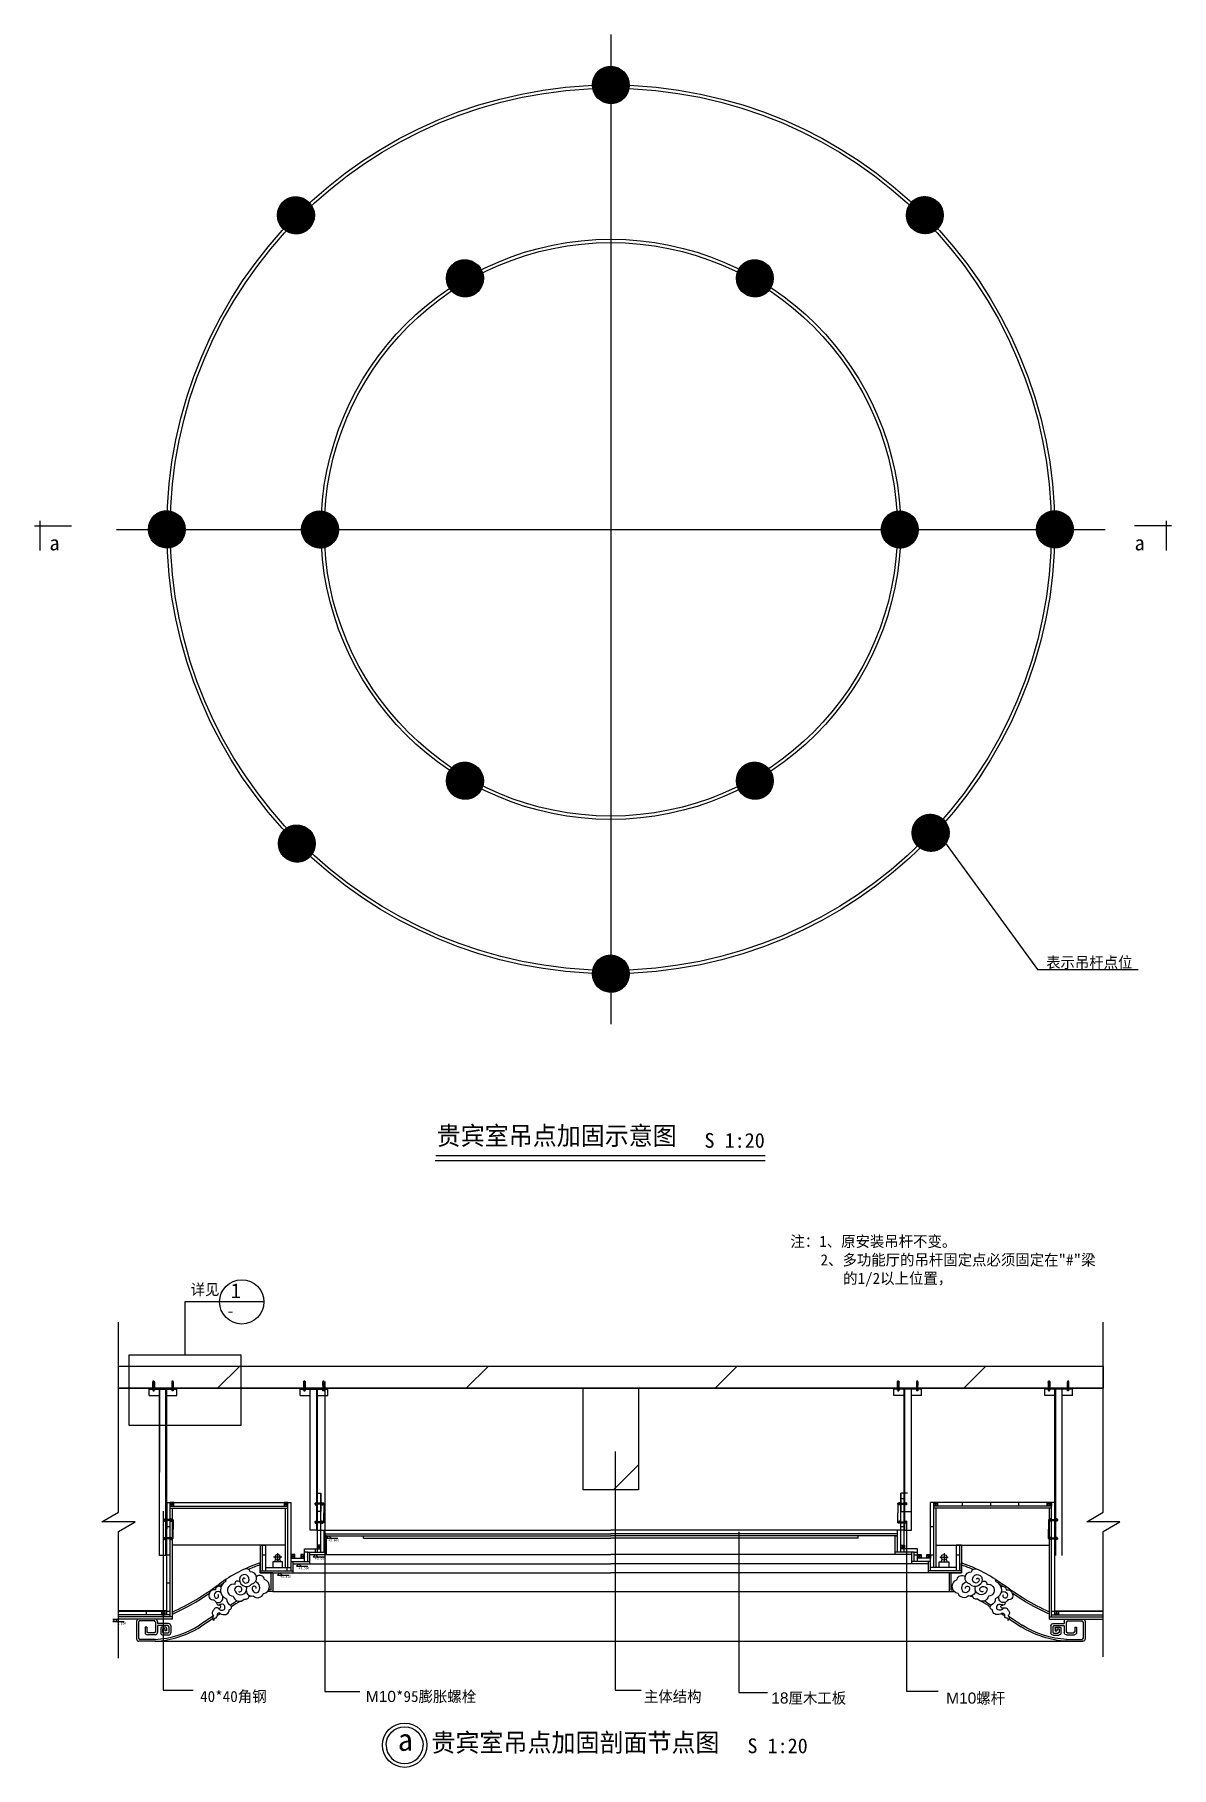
# Model space of a CAD drawing. Header units: metres. Extents: x 0 to 382603, y -272422 to 0.
# Drawn here: x 367135 to 373292, y -272422 to -263044 of the extents above; entities outside this region: 2.
import ezdxf

# ---------------------------------------------------------------- set-up
doc = ezdxf.new("R2010")
doc.units = ezdxf.units.M
for name, color, linetype in [('10', 8, 'Continuous'), ('16', 3, 'Continuous'), ('19', 9, 'Continuous'), ('2', 8, 'Continuous'), ('20', 1, 'Continuous'), ('22', 8, 'Continuous'), ('3', 2, 'Continuous'), ('7', 7, 'Continuous'), ('8', 7, 'Continuous'), ('9', 1, 'Continuous'), ('WZ', 2, 'Continuous'), ('中心线层', 1, 'Continuous'), ('剖面层', 4, 'Continuous'), ('连接件层', 4, 'Continuous')]:
    doc.layers.add(name, color=color, linetype=linetype)
doc.dimstyles.get("Standard").update_dxf_attribs({"dimtxt": 2.5, "dimasz": 2.5, "dimexe": 1.25, "dimexo": 0.625, "dimtad": 1, "dimcen": 2.5, "dimazin": 3, "dimtfac": 1, "dimtmove": 0, "dimatfit": 3})

msp = doc.modelspace()

# ---------------------------------------------------------------- texts
for s, height, p in [('a', 120, (369102.54, -272332.59)), ('贵宾室吊点加固剖面节点图', 100, (369284.74, -272337.62)), ('S 1:20', 80, (370996.21, -272345.34))]:
    msp.add_text(s, height=height).set_placement(p)
at = {"layer": '7'}
for s, p in [('+3.600', (368725.95, -271198.7)), ('+3.550', (368654.05, -271299.32)), ('+3.450', (368466, -271396.92)), ('+3.500', (368564.6, -271349.95)), ('+3.200', (367572.91, -271649.07))]:
    msp.add_text(s, height=12.5, dxfattribs=at).set_placement(p)
at = {"layer": '7', "char_height": 60, "attachment_point": 1}
for s, insert in [('表示吊杆点位', (372613.62, -268034.99)), ('注：1、原安装吊杆不变。\\P    2、多功能厅的吊杆固定点必须固定在"#"梁\\P       的1/2以上位置，', (371228.83, -269545.36)), ('40*40角钢', (368031.55, -272008.36)), ('{\\fArial|b0|i0|c0|p32;M10}*95膨胀螺栓', (368929.32, -272008.36)), ('主体结构', (370435.65, -272008.36)), ('{\\fArial|b0|i0|c0|p32;18}厘木工板', (371125.47, -272016.67)), ('{\\fArial|b0|i0|c0|p32;M10}螺杆', (372072.64, -272017.27))]:
    msp.add_mtext(s, dxfattribs=dict(at, insert=insert))
at = {"layer": '8'}
for s, height, p in [('a', 80, (367215.63, -265835.35)), ('a', 80, (373093.11, -265835.35)), ('贵宾室吊点加固示意图', 100, (369313.28, -269053.26)), ('S 1:20', 80, (370763.55, -269068.89)), ('详见', 60, (367980.25, -269865.63)), ('1', 80, (368197.65, -269882.09)), ('-', 60, (368176.26, -269981.93))]:
    msp.add_text(s, height=height, dxfattribs=at).set_placement(p)

# ---------------------------------------------------------------- blocks, each defined once
blk = doc.blocks.new('螺栓M6-侧')
at = {"layer": '中心线层'}
blk.add_line((14.27, 0), (-37.34, 0), dxfattribs=at)
at = {"layer": '连接件层'}
for p, q in [((-32.6, 5), (-32.15, 5.77)), ((-32.6, 5), (-32.6, -5)), ((-32.15, 5.77), (-29.1, 5.77)), ((-32.15, 2.89), (-29.1, 2.89)), ((-29.1, 5.77), (-29.1, -5.77)), ((-28.72, 3.87), (-28.6, 3.87)), ((-28.6, -3.87), (-28.6, 3.87)), ((0, 3), (-28.6, 3)), ((1.6, 0.24), (2.9, 1)), ((2.9, 5), (3.35, 5.77)), ((2.9, 5), (2.9, -5)), ((3.35, 5.77), (7.65, 5.77)), ((3.35, 2.89), (7.65, 2.89)), ((8.1, 5), (7.65, 5.77)), ((8.1, 5), (8.1, -5)), ((12.53, 3), (8.1, 3)), ((13.03, 2.5), (8.1, 2.5)), ((12.53, 3), (13.03, 2.5)), ((13.03, -2.5), (13.03, 2.5)), ((-32.6, -5), (-32.15, -5.77)), ((-32.15, -2.89), (-29.1, -2.89)), ((-32.15, -5.77), (-29.1, -5.77)), ((0, -3), (-28.6, -3)), ((1.6, -0.91), (2.9, -0.16)), ((2.9, -5), (3.35, -5.77)), ((3.35, -2.89), (7.65, -2.89)), ((3.35, -5.77), (7.65, -5.77)), ((8.1, -5), (7.65, -5.77)), ((13.03, -2.5), (8.1, -2.5)), ((12.53, -3), (8.1, -3)), ((13.03, -2.5), (12.53, -3))]:
    blk.add_line(p, q, dxfattribs=at)
for points in [[(1.6, -6), (1.6, 6), (0, 6), (0, -6)], [(2.9, -5.05), (2.9, 5.05), (1.6, 5.05), (1.6, -5.05)]]:
    blk.add_lwpolyline(points, close=True, dxfattribs=at)
for centre, radius, start, end in [((-23.05, 0), 9.55, 162.41, 197.59), ((-23.05, 5.77), 9.55, 184.36, 197.59), ((-28.7, 4.27), 0.4, 180, 267.2), ((12.45, 0), 9.55, 162.41, 197.59), ((12.45, 5.77), 9.55, 184.36, 197.59), ((-1.45, 5.77), 9.55, 342.41, 355.64), ((-1.45, 0), 9.55, 342.41, 17.59), ((-23.05, -5.77), 9.55, 162.41, 175.64), ((-28.7, -4.27), 0.4, 92.8, 180), ((12.45, -5.77), 9.55, 162.41, 175.64), ((-1.45, -5.77), 9.55, 4.36, 17.59)]:
    blk.add_arc(centre, radius, start, end, dxfattribs=at)
blk = doc.blocks.new('HY6')
at = {"layer": '7'}
for p, q in [((-2.5, 2.5), (9.91, 2.5)), ((-2.5, 2.5), (0, 0)), ((-2.5, 0), (2.5, 0)), ((2.5, 2.5), (0, 0))]:
    blk.add_line(p, q, dxfattribs=at)
blk = doc.blocks.new('dg1')
at = {"layer": '22'}
for p, q in [((15745.46, -29348.69), (15789.24, -29348.69)), ((15767.4, -29327.36), (15767.4, -29369.94)), ((15756.54, -29358.94), (15749.87, -29373.75)), ((15778.26, -29358.94), (15784.93, -29373.75))]:
    blk.add_line(p, q, dxfattribs=at)
blk.add_lwpolyline([(15740.68, -29373.75), (15792.83, -29373.75), (15792.83, -29403.58), (15740.68, -29403.58)], close=True, dxfattribs=at)
blk.add_circle((15767.4, -29348.69), 14.93, dxfattribs=at)
blk = doc.blocks.new('VF')
at = {"layer": '16'}
for p, q in [((52862.25, -27854.45), (52866.47, -27854.45)), ((52866.47, -27907.08), (52866.47, -27854.45)), ((52934.92, -27907.08), (52866.47, -27907.08)), ((52934.92, -27907.08), (52934.92, -28007.96)), ((52934.92, -28007.96), (52906.54, -28007.96)), ((52391.47, -28157.08), (52391.47, -28118.84)), ((52197.58, -28169.18), (52197.58, -28264.97)), ((52391.47, -28157.08), (52209.69, -28157.08)), ((52298.52, -28277.08), (52209.69, -28277.08))]:
    blk.add_line(p, q, dxfattribs=at)
for centre, radius, start, end in [((53141.5, -28662.02), 854.49, 109.07, 125.57), ((51852.36, -26934.17), 1301.57, 294.47, 307.48), ((53036.27, -28549.14), 561.35, 112.89, 114.22), ((55136.65, -32002.54), 4603.3, 122.67, 122.93), ((53217.85, -28873.16), 932.68, 119.31, 122.89), ((52209.69, -28169.18), 12.11, 90, 180), ((52268.43, -27758.83), 519.12, 273.32, 302.11), ((55136.65, -32002.54), 4603.3, 123.3, 124.27), ((52209.69, -28264.97), 12.11, 180, 270)]:
    blk.add_arc(centre, radius, start, end, dxfattribs=at)
at = {"layer": '9'}
for p, q in [((52681.9, -27953.55), (52682.62, -27941.2)), ((52924.92, -27907.08), (52924.92, -27997.96)), ((52924.92, -27997.96), (52913.75, -27997.96)), ((52207.58, -28171.92), (52207.58, -28262.23)), ((52207.58, -28171.92), (52212.42, -28171.92)), ((52212.42, -28171.92), (52212.42, -28167.08)), ((52295.75, -28167.08), (52212.42, -28167.08)), ((52243.99, -28201.47), (52243.99, -28229.73)), ((52253.99, -28201.47), (52243.99, -28201.47)), ((52253.99, -28201.47), (52253.99, -28226.99)), ((52253.99, -28226.99), (52258.84, -28226.99)), ((52258.84, -28226.99), (52258.84, -28231.83)), ((52295.75, -28171.92), (52295.75, -28167.08)), ((52300.59, -28171.92), (52295.75, -28171.92)), ((52300.59, -28226.99), (52295.75, -28226.99)), ((52295.75, -28226.99), (52295.75, -28231.83)), ((52300.59, -28171.92), (52300.59, -28226.99)), ((52310.59, -28169.18), (52310.59, -28181.29)), ((52371.13, -28181.29), (52310.59, -28181.29)), ((52368.39, -28191.29), (52310.59, -28191.29)), ((52310.59, -28193.4), (52310.59, -28229.73)), ((52328.35, -28205.26), (52328.35, -28231.74)), ((52355.64, -28200.26), (52333.35, -28200.26)), ((52338.35, -28210.26), (52338.35, -28229.01)), ((52350.64, -28210.26), (52338.35, -28210.26)), ((52350.64, -28210.26), (52350.64, -28220.44)), ((52360.64, -28220.44), (52350.64, -28220.44)), ((52360.64, -28205.26), (52360.64, -28220.44)), ((52368.39, -28191.29), (52368.39, -28196.14)), ((52368.39, -28196.14), (52373.24, -28196.14)), ((52373.24, -28196.14), (52373.24, -28229.01)), ((52383.24, -28193.4), (52383.24, -28231.74)), ((52207.58, -28262.23), (52212.42, -28262.23)), ((52212.42, -28262.23), (52212.42, -28267.08)), ((52298.52, -28267.08), (52212.42, -28267.08)), ((52298.48, -28241.83), (52256.1, -28241.83)), ((52295.75, -28231.83), (52258.84, -28231.83)), ((52343.19, -28229.01), (52338.35, -28229.01)), ((52371.13, -28243.85), (52340.46, -28243.85)), ((52343.19, -28233.85), (52343.19, -28229.01)), ((52368.39, -28233.85), (52343.19, -28233.85)), ((52368.39, -28233.85), (52368.39, -28229.01)), ((52368.39, -28229.01), (52373.24, -28229.01))]:
    blk.add_line(p, q, dxfattribs=at)
for centre, radius, start, end in [((52792.01, -27944.79), 36.29, 153.56, 322.07), ((52781.55, -27941.79), 25.66, 330.06, 149.16), ((52789.61, -27944.3), 17.53, 161.48, 324.01), ((52778.81, -27941.77), 6.57, 9.17, 152.41), ((52792.33, -27904.51), 20.39, 9.27, 116.82), ((53141.5, -28662.02), 844.49, 109.07, 113.55), ((52814.95, -27934.36), 33.23, 279.85, 94.31), ((52865.27, -27946.66), 26.26, 7.56, 132.78), ((52878.75, -27980.33), 39.19, 280.44, 71.32), ((51852.36, -26934.17), 1311.57, 294.47, 304.29), ((52611.52, -28029.81), 23.08, 157.81, 283.24), ((52620.21, -28029.06), 31.09, 81.04, 165.17), ((52639.41, -28028.37), 20.77, 48.67, 220.92), ((52629.81, -28031.76), 11.89, 239.2, 37.91), ((52644.5, -27999.03), 19.46, 62.1, 177.98), ((53141.5, -28662.02), 844.49, 124.23, 126.09), ((52701.31, -27999.47), 49.85, 112.91, 251.64), ((52642.24, -28041.13), 23.59, 332.76, 18.4), ((52722.12, -28000.96), 32.37, 76.67, 266.64), ((52754.75, -28025), 35.51, 193.48, 317.92), ((52748.65, -27999.97), 20.17, 21.76, 173.93), ((52761.11, -27992.54), 32.95, 189.26, 20.34), ((52745.6, -27966.91), 16.21, 43.04, 189.04), ((52755.89, -27996.82), 12.28, 237.69, 20.61), ((52787.13, -28029.21), 20.49, 252.9, 2.15), ((52822.38, -28002.1), 30.2, 182.52, 282.44), ((52845.15, -27992.88), 21.16, 167.66, 300.56), ((52835.12, -27989.64), 10.72, 354.53, 173.17), ((52852.96, -28005.48), 35.51, 227.34, 337.83), ((52830.4, -27987.29), 34.9, 316.96, 71.31), ((52627.12, -28122.92), 19.47, 123.08, 229.65), ((52631.07, -28110.1), 14.99, 38.96, 166.53), ((52639.94, -28042.73), 25.03, 202.41, 338.43), ((52642.23, -28070.27), 10.94, 159.64, 310.42), ((52646.39, -28135.8), 12.32, 85.24, 198.29), ((52643.04, -28086.04), 12.08, 251.13, 337.14), ((52645.24, -28089.69), 9, 353.36, 109.53), ((52659.48, -28088.45), 20.75, 216.11, 319.85), ((52666.29, -28106.32), 25.53, 222.36, 280.99), ((52662.01, -28119.5), 42.83, 80.94, 107.23), ((52652.63, -28094.72), 23.8, 342.62, 47.36), ((52676.14, -28108.63), 23.29, 257.64, 4.88), ((52715.33, -28051.62), 30.12, 170.77, 249.48), ((52696.93, -28092.2), 14.65, 279.5, 57.6), ((53217.85, -28873.16), 942.68, 120.22, 122.89), ((52268.43, -27758.83), 509.13, 273.28, 302.08), ((52298.48, -28169.18), 12.11, 0, 90), ((52333.35, -28205.26), 5, 90, 180), ((52355.64, -28205.26), 5, 0, 90), ((52371.13, -28193.4), 12.11, 0, 90), ((55136.65, -32002.54), 4613.3, 123.19, 124.27), ((52626.99, -28150.66), 17.95, 134.03, 230.21), ((52639.34, -28162.12), 23.95, 154.31, 185.59), ((52620.55, -28137.74), 14.28, 258.74, 352.25), ((52256.1, -28229.73), 12.11, 180, 270), ((52298.48, -28229.73), 12.11, 270, 0), ((52340.46, -28231.74), 12.11, 180, 270), ((52371.13, -28231.74), 12.11, 270, 0)]:
    blk.add_arc(centre, radius, start, end, dxfattribs=at)
blk = doc.blocks.new('HY-4')
at = {"layer": '20'}
for points in [[(-5, 0, -1), (5, 0, -1)], [(-5, 0, 1), (5, 0, 1)]]:
    blk.add_lwpolyline(points, format="xyb", dxfattribs=at)
blk.add_circle((0, 0), 6, dxfattribs=at)
blk.add_circle((0, 0), 6, dxfattribs=at)
blk = doc.blocks.new('_CLOSEDFILLED')
at = {"color": 0, "linetype": 'BYBLOCK'}
blk.add_solid([(-1, 0), (0, 0), (-1, 0)], dxfattribs=at)
blk = doc.blocks.new('*D1')
for p, q in [((371844.35, -270374.81), (371844.35, -270756.31)), ((371844.1, -270756.31), (371843.85, -270756.31)), ((371844.35, -271137.81), (371844.35, -270756.31)), ((371844.35, -270756.31), (371844.35, -270756.31)), ((371844.6, -270756.31), (371844.85, -270756.31))]:
    blk.add_line(p, q)
at = {"layer": 'Defpoints'}
for p in [(371844.35, -270374.81), (371844.35, -270756.31), (371844.35, -271137.81)]:
    blk.add_point(p, dxfattribs=at)
at = {"layer": '7', "xscale": 0.25, "yscale": 0.25}
blk.add_blockref('_CLOSEDFILLED', (371844.35, -270756.31), dxfattribs=at)
at = {"layer": '7', "xscale": 0.25, "yscale": 0.25, "rotation": 180}
blk.add_blockref('_CLOSEDFILLED', (371844.35, -270756.31), dxfattribs=at)
at = {"layer": '7', "insert": (371844.35, -270755.185), "char_height": 1, "attachment_point": 5}
blk.add_mtext('0', dxfattribs=at)
blk = doc.blocks.new('*D2')
for p, q in [((367811.35, -270374.63), (367811.35, -270825.24)), ((367811.1, -270825.24), (367810.85, -270825.24)), ((367811.35, -271275.84), (367811.35, -270825.24)), ((367811.35, -270825.24), (367811.35, -270825.24)), ((367811.6, -270825.24), (367811.85, -270825.24))]:
    blk.add_line(p, q)
at = {"layer": 'Defpoints'}
for p in [(367811.35, -270374.63), (367811.35, -270825.24), (367811.35, -271275.84)]:
    blk.add_point(p, dxfattribs=at)
at = {"layer": '7', "xscale": 0.25, "yscale": 0.25}
blk.add_blockref('_CLOSEDFILLED', (367811.35, -270825.24), dxfattribs=at)
at = {"layer": '7', "xscale": 0.25, "yscale": 0.25, "rotation": 180}
blk.add_blockref('_CLOSEDFILLED', (367811.35, -270825.24), dxfattribs=at)
at = {"layer": '7', "insert": (367811.35, -270824.115), "char_height": 1, "attachment_point": 5}
blk.add_mtext('0', dxfattribs=at)
blk = doc.blocks.new('*D7')
for p, q in [((371810.38, -270995.37), (371810.38, -271045.37)), ((371810.13, -271045.37), (371809.88, -271045.37)), ((371810.38, -271095.37), (371810.38, -271045.37)), ((371810.38, -271045.37), (371810.38, -271045.37)), ((371810.63, -271045.37), (371810.88, -271045.37))]:
    blk.add_line(p, q)
at = {"layer": 'Defpoints'}
for p in [(371810.38, -270995.37), (371810.38, -271045.37), (371810.38, -271095.37)]:
    blk.add_point(p, dxfattribs=at)
at = {"layer": '7', "xscale": 0.25, "yscale": 0.25}
blk.add_blockref('_CLOSEDFILLED', (371810.38, -271045.37), dxfattribs=at)
at = {"layer": '7', "xscale": 0.25, "yscale": 0.25, "rotation": 180}
blk.add_blockref('_CLOSEDFILLED', (371810.38, -271045.37), dxfattribs=at)
at = {"layer": '7', "insert": (371810.38, -271044.245), "char_height": 1, "attachment_point": 5}
blk.add_mtext('0', dxfattribs=at)
blk = doc.blocks.new('*D8')
for p, q in [((371826.35, -270937.81), (371826.35, -271037.81)), ((371826.6, -271037.81), (371854.35, -271037.81)), ((371856.35, -271037.81), (371884.1, -271037.81)), ((371884.35, -271137.81), (371884.35, -271037.81))]:
    blk.add_line(p, q)
at = {"layer": 'Defpoints'}
for p in [(371826.35, -270937.81), (371826.35, -271037.81), (371884.35, -271137.81)]:
    blk.add_point(p, dxfattribs=at)
at = {"layer": '7', "xscale": 0.25, "yscale": 0.25, "rotation": 180}
blk.add_blockref('_CLOSEDFILLED', (371826.35, -271037.81), dxfattribs=at)
at = {"layer": '7', "xscale": 0.25, "yscale": 0.25}
blk.add_blockref('_CLOSEDFILLED', (371884.35, -271037.81), dxfattribs=at)
at = {"layer": '7', "insert": (371855.35, -271037.81), "char_height": 1, "attachment_point": 5}
blk.add_mtext('58', dxfattribs=at)
blk = doc.blocks.new('*D9')
for p, q in [((368686.35, -270937.81), (368686.35, -271037.81)), ((368676.35, -271037.81), (368668.1, -271037.81)), ((368668.35, -271137.81), (368668.35, -271037.81)), ((368686.6, -271037.81), (368678.35, -271037.81))]:
    blk.add_line(p, q)
at = {"layer": 'Defpoints'}
for p in [(368686.35, -270937.81), (368686.35, -271037.81), (368668.35, -271137.81)]:
    blk.add_point(p, dxfattribs=at)
at = {"layer": '7', "xscale": 0.25, "yscale": 0.25}
blk.add_blockref('_CLOSEDFILLED', (368668.35, -271037.81), dxfattribs=at)
at = {"layer": '7', "xscale": 0.25, "yscale": 0.25, "rotation": 180}
blk.add_blockref('_CLOSEDFILLED', (368686.35, -271037.81), dxfattribs=at)
at = {"layer": '7', "insert": (368677.35, -271037.81), "char_height": 1, "attachment_point": 5}
blk.add_mtext('18', dxfattribs=at)
blk = doc.blocks.new('*D10')
for p, q in [((368702.31, -270995.37), (368702.31, -271045.37)), ((368702.06, -271045.37), (368701.81, -271045.37)), ((368702.31, -271095.37), (368702.31, -271045.37)), ((368702.31, -271045.37), (368702.31, -271045.37)), ((368702.56, -271045.37), (368702.81, -271045.37))]:
    blk.add_line(p, q)
at = {"layer": 'Defpoints'}
for p in [(368702.31, -270995.37), (368702.31, -271045.37), (368702.31, -271095.37)]:
    blk.add_point(p, dxfattribs=at)
at = {"layer": '7', "xscale": 0.25, "yscale": 0.25}
blk.add_blockref('_CLOSEDFILLED', (368702.31, -271045.37), dxfattribs=at)
at = {"layer": '7', "xscale": 0.25, "yscale": 0.25, "rotation": 180}
blk.add_blockref('_CLOSEDFILLED', (368702.31, -271045.37), dxfattribs=at)
at = {"layer": '7', "insert": (368702.31, -271044.245), "char_height": 1, "attachment_point": 5}
blk.add_mtext('0', dxfattribs=at)
blk = doc.blocks.new('*D11')
for p, q in [((372627.38, -271083.14), (372627.38, -271133.14)), ((372627.13, -271133.14), (372626.88, -271133.14)), ((372627.38, -271183.14), (372627.38, -271133.14)), ((372627.38, -271133.14), (372627.38, -271133.14)), ((372627.63, -271133.14), (372627.88, -271133.14))]:
    blk.add_line(p, q)
at = {"layer": 'Defpoints'}
for p in [(372627.38, -271083.14), (372627.38, -271133.14), (372627.38, -271183.14)]:
    blk.add_point(p, dxfattribs=at)
at = {"layer": '7', "xscale": 0.25, "yscale": 0.25}
blk.add_blockref('_CLOSEDFILLED', (372627.38, -271133.14), dxfattribs=at)
at = {"layer": '7', "xscale": 0.25, "yscale": 0.25, "rotation": 180}
blk.add_blockref('_CLOSEDFILLED', (372627.38, -271133.14), dxfattribs=at)
at = {"layer": '7', "insert": (372627.38, -271132.015), "char_height": 1, "attachment_point": 5}
blk.add_mtext('0', dxfattribs=at)
blk = doc.blocks.new('*D12')
for p, q in [((372661.35, -270987.81), (372661.35, -271131.83)), ((372661.1, -271131.83), (372660.85, -271131.83)), ((372661.35, -271275.84), (372661.35, -271131.83)), ((372661.35, -271131.83), (372661.35, -271131.83)), ((372661.6, -271131.83), (372661.85, -271131.83))]:
    blk.add_line(p, q)
at = {"layer": 'Defpoints'}
for p in [(372661.35, -270987.81), (372661.35, -271131.83), (372661.35, -271275.84)]:
    blk.add_point(p, dxfattribs=at)
at = {"layer": '7', "xscale": 0.25, "yscale": 0.25}
blk.add_blockref('_CLOSEDFILLED', (372661.35, -271131.83), dxfattribs=at)
at = {"layer": '7', "xscale": 0.25, "yscale": 0.25, "rotation": 180}
blk.add_blockref('_CLOSEDFILLED', (372661.35, -271131.83), dxfattribs=at)
at = {"layer": '7', "insert": (372661.35, -271130.705), "char_height": 1, "attachment_point": 5}
blk.add_mtext('0', dxfattribs=at)
blk = doc.blocks.new('*D13')
for p, q in [((367851.35, -270987.81), (367851.35, -271131.83)), ((367851.1, -271131.83), (367850.85, -271131.83)), ((367851.35, -271275.84), (367851.35, -271131.83)), ((367851.35, -271131.83), (367851.35, -271131.83)), ((367851.6, -271131.83), (367851.85, -271131.83))]:
    blk.add_line(p, q)
at = {"layer": 'Defpoints'}
for p in [(367851.35, -270987.81), (367851.35, -271131.83), (367851.35, -271275.84)]:
    blk.add_point(p, dxfattribs=at)
at = {"layer": '7', "xscale": 0.25, "yscale": 0.25}
blk.add_blockref('_CLOSEDFILLED', (367851.35, -271131.83), dxfattribs=at)
at = {"layer": '7', "xscale": 0.25, "yscale": 0.25, "rotation": 180}
blk.add_blockref('_CLOSEDFILLED', (367851.35, -271131.83), dxfattribs=at)
at = {"layer": '7', "insert": (367851.35, -271130.705), "char_height": 1, "attachment_point": 5}
blk.add_mtext('0', dxfattribs=at)
blk = doc.blocks.new('*D14')
for p, q in [((367885.31, -271083.14), (367885.31, -271133.14)), ((367885.06, -271133.14), (367884.81, -271133.14)), ((367885.31, -271183.14), (367885.31, -271133.14)), ((367885.31, -271133.14), (367885.31, -271133.14)), ((367885.56, -271133.14), (367885.81, -271133.14))]:
    blk.add_line(p, q)
at = {"layer": 'Defpoints'}
for p in [(367885.31, -271083.14), (367885.31, -271133.14), (367885.31, -271183.14)]:
    blk.add_point(p, dxfattribs=at)
at = {"layer": '7', "xscale": 0.25, "yscale": 0.25}
blk.add_blockref('_CLOSEDFILLED', (367885.31, -271133.14), dxfattribs=at)
at = {"layer": '7', "xscale": 0.25, "yscale": 0.25, "rotation": 180}
blk.add_blockref('_CLOSEDFILLED', (367885.31, -271133.14), dxfattribs=at)
at = {"layer": '7', "insert": (367885.31, -271132.015), "char_height": 1, "attachment_point": 5}
blk.add_mtext('0', dxfattribs=at)
blk = doc.blocks.new('*D15')
for p, q in [((0, 0), (0, -267041.6)), ((0, 0), (0, -267041.6)), ((-0.25, -267041.6), (-0.5, -267041.6)), ((0, -267041.6), (0, -267041.6)), ((0.25, -267041.6), (0.5, -267041.6))]:
    blk.add_line(p, q)
at = {"layer": 'Defpoints'}
for p in [(0, 0), (0, 0), (0, -267041.6)]:
    blk.add_point(p, dxfattribs=at)
at = {"layer": '7', "xscale": 0.25, "yscale": 0.25}
blk.add_blockref('_CLOSEDFILLED', (0, -267041.6), dxfattribs=at)
at = {"layer": '7', "xscale": 0.25, "yscale": 0.25, "rotation": 180}
blk.add_blockref('_CLOSEDFILLED', (0, -267041.6), dxfattribs=at)
at = {"layer": '7', "insert": (0, -267040.475), "char_height": 1, "attachment_point": 5}
blk.add_mtext('0', dxfattribs=at)
blk = doc.blocks.new('*D16')
for p, q in [((0, 0), (0, -267040.67)), ((0, 0), (0, -267040.67)), ((-0.25, -267040.67), (-0.5, -267040.67)), ((0, -267040.67), (0, -267040.67)), ((0.25, -267040.67), (0.5, -267040.67))]:
    blk.add_line(p, q)
at = {"layer": 'Defpoints'}
for p in [(0, 0), (0, 0), (0, -267040.67)]:
    blk.add_point(p, dxfattribs=at)
at = {"layer": '7', "xscale": 0.25, "yscale": 0.25}
blk.add_blockref('_CLOSEDFILLED', (0, -267040.67), dxfattribs=at)
at = {"layer": '7', "xscale": 0.25, "yscale": 0.25, "rotation": 180}
blk.add_blockref('_CLOSEDFILLED', (0, -267040.67), dxfattribs=at)
at = {"layer": '7', "insert": (0, -267039.545), "char_height": 1, "attachment_point": 5}
blk.add_mtext('0', dxfattribs=at)

# ---------------------------------------------------------------- dimensions: what is measured, and where the dimension line sits
at = {"layer": '7'}
for base, p1, p2, picture, middle in [((0, -267041.6), (0, 0), (0, 0), '*D15', (0, -267040.475)), ((0, -267040.67), (0, 0), (0, 0), '*D16', (0, -267039.545)), ((367811.35, -270825.24), (367811.35, -270374.63), (367811.35, -271275.84), '*D2', (367811.35, -270824.115)), ((371844.35, -270756.31), (371844.35, -270374.81), (371844.35, -271137.81), '*D1', (371844.35, -270755.185)), ((367851.35, -271131.83), (367851.35, -270987.81), (367851.35, -271275.84), '*D13', (367851.35, -271130.705)), ((368686.35, -271037.81), (368686.35, -270937.81), (368668.35, -271137.81), '*D9', (368677.35, -271037.81)), ((368702.31, -271045.37), (368702.31, -270995.37), (368702.31, -271095.37), '*D10', (368702.31, -271044.245)), ((371810.38, -271045.37), (371810.38, -270995.37), (371810.38, -271095.37), '*D7', (371810.38, -271044.245)), ((371826.35, -271037.81), (371826.35, -270937.81), (371884.35, -271137.81), '*D8', (371855.35, -271037.81)), ((372661.35, -271131.83), (372661.35, -270987.81), (372661.35, -271275.84), '*D12', (372661.35, -271130.705)), ((367885.31, -271133.14), (367885.31, -271083.14), (367885.31, -271183.14), '*D14', (367885.31, -271132.015)), ((372627.38, -271133.14), (372627.38, -271083.14), (372627.38, -271183.14), '*D11', (372627.38, -271132.015))]:
    dim = msp.add_linear_dim(base=base, p1=p1, p2=p2, dimstyle='Standard', dxfattribs=at)
    dim.commit()
    dim.dimension.update_dxf_attribs({"geometry": picture, "text_midpoint": middle})

# ---------------------------------------------------------------- hatches: boundary and pattern name
at = {"layer": '10'}
h = msp.add_hatch(dxfattribs=at)
h.set_pattern_fill('ANSI31', scale=300)
h.paths.add_polyline_path([(372923.59, -270249.81), (367589.11, -270249.81), (367589.11, -270369.81), (367775.96, -270369.81), (367775.96, -270340.53), (367775.39, -270331.96), (367784.5, -270331.96), (367783.92, -270340.53), (367783.92, -270369.81), (367878.77, -270369.81), (367878.77, -270340.53), (367878.2, -270331.96), (367887.3, -270331.96), (367886.73, -270340.53), (367886.73, -270369.81), (368592.96, -270369.81), (368592.96, -270340.72), (368592.39, -270332.15), (368601.5, -270332.15), (368600.92, -270340.72), (368600.92, -270369.81), (368695.77, -270369.81), (368695.77, -270340.72), (368695.2, -270332.15), (368704.3, -270332.15), (368703.73, -270340.72), (368703.73, -270369.81), (371808.96, -270369.81), (371808.96, -270340.72), (371808.39, -270332.15), (371817.5, -270332.15), (371816.92, -270340.72), (371816.92, -270369.81), (371911.77, -270369.81), (371911.77, -270340.72), (371911.2, -270332.15), (371920.3, -270332.15), (371919.73, -270340.72), (371919.73, -270369.81), (372625.96, -270369.81), (372625.96, -270340.53), (372625.39, -270331.96), (372634.5, -270331.96), (372633.92, -270340.53), (372633.92, -270369.81), (372728.77, -270369.81), (372728.77, -270340.53), (372728.2, -270331.96), (372737.3, -270331.96), (372736.73, -270340.53), (372736.73, -270369.81), (372923.59, -270369.81)])
h = msp.add_hatch(dxfattribs=at)
h.set_pattern_fill('AR-CONC', scale=100)
h.paths.add_polyline_path([(372923.59, -270249.81), (367589.11, -270249.81), (367589.11, -270369.81), (367775.96, -270369.81), (367775.96, -270340.53), (367775.39, -270331.96), (367784.5, -270331.96), (367783.92, -270340.53), (367783.92, -270369.81), (367878.77, -270369.81), (367878.77, -270340.53), (367878.2, -270331.96), (367887.3, -270331.96), (367886.73, -270340.53), (367886.73, -270369.81), (368592.96, -270369.81), (368592.96, -270340.72), (368592.39, -270332.15), (368601.5, -270332.15), (368600.92, -270340.72), (368600.92, -270369.81), (368695.77, -270369.81), (368695.77, -270340.72), (368695.2, -270332.15), (368704.3, -270332.15), (368703.73, -270340.72), (368703.73, -270369.81), (371808.96, -270369.81), (371808.96, -270340.72), (371808.39, -270332.15), (371817.5, -270332.15), (371816.92, -270340.72), (371816.92, -270369.81), (371911.77, -270369.81), (371911.77, -270340.72), (371911.2, -270332.15), (371920.3, -270332.15), (371919.73, -270340.72), (371919.73, -270369.81), (372625.96, -270369.81), (372625.96, -270340.53), (372625.39, -270331.96), (372634.5, -270331.96), (372633.92, -270340.53), (372633.92, -270369.81), (372728.77, -270369.81), (372728.77, -270340.53), (372728.2, -270331.96), (372737.3, -270331.96), (372736.73, -270340.53), (372736.73, -270369.81), (372923.59, -270369.81)])
h = msp.add_hatch(dxfattribs=at)
h.set_pattern_fill('ANSI31', scale=300)
h.paths.add_polyline_path([(370106.54, -270919.79), (370406.15, -270919.79), (370406.15, -270369.81), (370106.54, -270369.81)])
h = msp.add_hatch(dxfattribs=at)
h.set_pattern_fill('AR-CONC', scale=20)
h.paths.add_polyline_path([(370406.15, -270369.81), (370106.54, -270369.81), (370106.54, -270919.79), (370406.15, -270919.79)])
h = msp.add_hatch(dxfattribs=at)
h.set_pattern_fill('AR-PARQ1', scale=3)
h.paths.add_polyline_path([(367869.35, -271007.81), (367869.35, -270987.81), (367851.35, -270987.81), (367851.35, -271080.14), (367869.35, -271080.14)])
h = msp.add_hatch(dxfattribs=at)
h.set_pattern_fill('AR-PARQ1', scale=3)
h.paths.add_polyline_path([(368486.35, -270987.81), (367889.35, -270987.81), (367889.35, -271007.81), (368486.35, -271007.81)])
h = msp.add_hatch(dxfattribs=at)
h.set_pattern_fill('AR-PARQ1', scale=3)
h.paths.add_polyline_path([(368524.35, -270987.81), (368506.35, -270987.81), (368506.35, -271339.81), (368524.35, -271339.81), (368524.35, -271307.81)])
h = msp.add_hatch(dxfattribs=at)
h.set_pattern_fill('AR-PARQ1', scale=3)
h.paths.add_polyline_path([(368686.35, -271098.37), (368668.35, -271098.37), (368668.35, -271137.81), (368686.35, -271137.81)])
h.paths.add_polyline_path([(368668.35, -271092.37), (368686.35, -271092.37), (368686.35, -270998.37), (368668.35, -270998.37)])
h.paths.add_polyline_path([(368668.35, -270992.37), (368686.35, -270992.37), (368686.35, -270937.81), (368668.35, -270937.81)])
h = msp.add_hatch(dxfattribs=at)
h.set_pattern_fill('AR-PARQ1', scale=3)
h.paths.add_polyline_path([(371844.35, -271098.37), (371826.35, -271098.37), (371826.35, -271137.81), (371844.35, -271137.81)])
h.paths.add_polyline_path([(371844.35, -270998.37), (371826.35, -270998.37), (371826.35, -271092.37), (371844.35, -271092.37)])
h.paths.add_polyline_path([(371826.35, -270992.37), (371844.35, -270992.37), (371844.35, -270937.81), (371826.35, -270937.81)])
h = msp.add_hatch(dxfattribs=at)
h.set_pattern_fill('AR-PARQ1', scale=3)
h.paths.add_polyline_path([(372006.35, -270987.81), (371988.35, -270987.81), (371988.35, -271307.81), (371988.35, -271339.81), (372006.35, -271339.81)])
h = msp.add_hatch(dxfattribs=at)
h.set_pattern_fill('AR-PARQ1', scale=3)
h.paths.add_polyline_path([(372623.35, -270987.81), (372026.35, -270987.81), (372026.35, -271007.81), (372623.35, -271007.81), (372623.35, -271007.81)])
h = msp.add_hatch(dxfattribs=at)
h.set_pattern_fill('AR-PARQ1', scale=3)
h.paths.add_polyline_path([(372661.35, -270987.81), (372643.35, -270987.81), (372643.35, -271007.81), (372643.35, -271080.14), (372661.35, -271080.14)])
h.paths.add_polyline_path([(372661.35, -271086.14), (372643.35, -271086.14), (372643.35, -271180.14), (372661.35, -271180.14)])
h.paths.add_polyline_path([(372643.35, -271595.81), (372661.35, -271595.81), (372661.35, -271186.14), (372643.35, -271186.14)])
h = msp.add_hatch(dxfattribs=at)
h.set_pattern_fill('AR-PARQ1', scale=3)
h.paths.add_polyline_path([(367869.35, -271086.14), (367851.35, -271086.14), (367851.35, -271180.14), (367869.35, -271180.14)])
h = msp.add_hatch(dxfattribs=at)
h.set_pattern_fill('AR-PARQ1', scale=3)
h.paths.add_polyline_path([(367869.35, -271186.14), (367851.35, -271186.14), (367851.35, -271275.84), (367851.35, -271595.81), (367869.35, -271595.81)])
h = msp.add_hatch(dxfattribs=at)
h.set_pattern_fill('AR-PARQ1', scale=3)
h.paths.add_polyline_path([(368524.35, -271289.81), (368524.35, -271307.81), (368596.35, -271307.81), (368596.35, -271289.81), (368576.35, -271289.81)])
h.paths.add_polyline_path([(368596.35, -271307.81), (368614.35, -271307.81), (368614.35, -271257.81), (368596.35, -271257.81)])
h.paths.add_polyline_path([(368668.35, -271257.81), (368668.35, -271239.81), (368666.35, -271239.81), (368596.35, -271239.81), (368596.35, -271257.81), (368614.35, -271257.81)])
h.paths.add_polyline_path([(368686.35, -271239.81), (368668.35, -271239.81), (368668.35, -271257.81), (368686.35, -271257.81)])
h.paths.add_polyline_path([(368686.35, -271137.81), (368668.35, -271137.81), (368668.35, -271219.81), (368686.35, -271219.81)])
h = msp.add_hatch(dxfattribs=at)
h.set_pattern_fill('AR-PARQ1', scale=3)
h.paths.add_polyline_path([(368686.35, -271257.81), (368704.35, -271257.81), (368704.35, -271137.81), (368686.35, -271137.81)])
h = msp.add_hatch(dxfattribs=at)
h.set_pattern_fill('AR-PARQ1', scale=100)
h.paths.add_polyline_path([(368704.35, -271137.81), (368704.35, -271157.81), (371808.35, -271157.81), (371808.35, -271137.81)])
h = msp.add_hatch(dxfattribs=at)
h.set_pattern_fill('AR-PARQ1', scale=3)
h.paths.add_polyline_path([(371844.35, -271137.81), (371826.35, -271137.81), (371826.35, -271219.81), (371844.35, -271219.81)])
h.paths.add_polyline_path([(371826.35, -271137.81), (371808.35, -271137.81), (371808.35, -271257.81), (371826.35, -271257.81)])
h = msp.add_hatch(dxfattribs=at)
h.set_pattern_fill('AR-PARQ1', scale=3)
h.paths.add_polyline_path([(368386.35, -271339.81), (368386.35, -271357.81), (368524.35, -271357.81), (368524.35, -271339.81)])
h.paths.add_polyline_path([(368386.35, -271219.81), (368368.35, -271219.81), (368368.35, -271357.81), (368386.35, -271357.81)])
h = msp.add_hatch(dxfattribs=at)
h.set_pattern_fill('AR-PARQ1', scale=3)
h.paths.add_polyline_path([(371844.35, -271239.81), (371844.35, -271257.81), (371898.35, -271257.81), (371916.35, -271257.81), (371916.35, -271239.81)])
h = msp.add_hatch(dxfattribs=at)
h.set_pattern_fill('AR-PARQ1', scale=3)
h.paths.add_polyline_path([(371916.35, -271257.81), (371898.35, -271257.81), (371898.35, -271307.81), (371916.35, -271307.81)])
h = msp.add_hatch(dxfattribs=at)
h.set_pattern_fill('AR-PARQ1', scale=3)
h.paths.add_polyline_path([(371916.35, -271289.81), (371916.35, -271307.81), (371988.35, -271307.81), (371988.35, -271289.81)])
h = msp.add_hatch(dxfattribs=at)
h.set_pattern_fill('AR-PARQ1', scale=3)
h.paths.add_polyline_path([(372126.35, -271357.81), (372144.35, -271357.81), (372144.35, -271219.81), (372126.35, -271219.81)])
h = msp.add_hatch(dxfattribs=at)
h.set_pattern_fill('AR-PARQ1', scale=3)
h.paths.add_polyline_path([(372126.35, -271357.81), (372126.35, -271339.81), (371988.35, -271339.81), (371988.35, -271357.81)])
h = msp.add_hatch(dxfattribs=at)
h.set_pattern_fill('AR-PARQ1', scale=3)
h.paths.add_polyline_path([(367822.11, -271595.81), (367822.11, -271595.81), (367822.11, -271575.84), (367589.11, -271575.84), (367589.11, -271595.81)])
h = msp.add_hatch(dxfattribs=at)
h.set_pattern_fill('AR-PARQ1', scale=3)
h.paths.add_polyline_path([(372923.59, -271575.84), (372681.35, -271575.84), (372681.35, -271595.81), (372923.59, -271595.81)])
at = {"layer": 'WZ'}
h = msp.add_hatch(dxfattribs=at)
h.set_pattern_fill('SOLID')
h.paths.add_polyline_path([(370328.58, -263247.43, 0.68), (370156.35, -263316.58, 0.2), (370187.19, -263388.81, -0.02)])
h.paths.add_polyline_path([(370356.35, -263316.58, 0.15), (370339.83, -263261.53, 0.02), (370201.3, -263400.07, 0.6)])
h.paths.add_polyline_path([(370339.83, -263261.53, 0.05), (370328.58, -263247.43, 0.02), (370187.19, -263388.81, 0.05), (370201.3, -263400.07, -0.02)])
h = msp.add_hatch(dxfattribs=at)
h.set_pattern_fill('SOLID')
h.paths.add_polyline_path([(368622.9, -263952.77, 0.68), (368450.67, -264021.93, 0.2), (368481.51, -264094.16, -0.02)])
h.paths.add_polyline_path([(368650.67, -264021.93, 0.15), (368634.15, -263966.88, 0.02), (368495.62, -264105.41, 0.6)])
h.paths.add_polyline_path([(368634.15, -263966.88, 0.05), (368622.9, -263952.77, 0.02), (368481.51, -264094.16, 0.05), (368495.62, -264105.41, -0.02)])
h = msp.add_hatch(dxfattribs=at)
h.set_pattern_fill('SOLID')
h.paths.add_polyline_path([(372029.17, -263951.84, 0.68), (371856.94, -264020.99, 0.2), (371887.78, -264093.22, -0.02)])
h.paths.add_polyline_path([(372056.94, -264020.99, 0.15), (372040.42, -263965.94, 0.02), (371901.89, -264104.47, 0.6)])
h.paths.add_polyline_path([(372040.42, -263965.94, 0.05), (372029.17, -263951.84, 0.02), (371887.78, -264093.22, 0.05), (371901.89, -264104.47, -0.02)])
h = msp.add_hatch(dxfattribs=at)
h.set_pattern_fill('SOLID')
h.paths.add_polyline_path([(369538.49, -264293.7, 0.68), (369366.26, -264362.86, 0.2), (369397.11, -264435.09, -0.02)])
h.paths.add_polyline_path([(369566.26, -264362.86, 0.15), (369549.75, -264307.81, 0.02), (369411.21, -264446.34, 0.6)])
h.paths.add_polyline_path([(369549.75, -264307.81, 0.05), (369538.49, -264293.7, 0.02), (369397.11, -264435.09, 0.05), (369411.21, -264446.34, -0.02)])
h = msp.add_hatch(dxfattribs=at)
h.set_pattern_fill('SOLID')
h.paths.add_polyline_path([(371108.49, -264293.7, 0.68), (370936.26, -264362.86, 0.2), (370967.11, -264435.09, -0.02)])
h.paths.add_polyline_path([(371136.26, -264362.86, 0.15), (371119.75, -264307.81, 0.02), (370981.21, -264446.34, 0.6)])
h.paths.add_polyline_path([(371119.75, -264307.81, 0.05), (371108.49, -264293.7, 0.02), (370967.11, -264435.09, 0.05), (370981.21, -264446.34, -0.02)])
h = msp.add_hatch(dxfattribs=at)
h.set_pattern_fill('SOLID')
h.paths.add_polyline_path([(367923.58, -265652.43, 0.68), (367751.35, -265721.58, 0.2), (367782.19, -265793.81, -0.02)])
h.paths.add_polyline_path([(367951.35, -265721.58, 0.15), (367934.83, -265666.53, 0.02), (367796.3, -265805.07, 0.6)])
h.paths.add_polyline_path([(367934.83, -265666.53, 0.05), (367923.58, -265652.43, 0.02), (367782.19, -265793.81, 0.05), (367796.3, -265805.07, -0.02)])
h = msp.add_hatch(dxfattribs=at)
h.set_pattern_fill('SOLID')
h.paths.add_polyline_path([(368753.49, -265653.36, 0.68), (368581.26, -265722.52, 0.2), (368612.11, -265794.75, -0.02)])
h.paths.add_polyline_path([(368781.26, -265722.52, 0.15), (368764.75, -265667.47, 0.02), (368626.21, -265806, 0.6)])
h.paths.add_polyline_path([(368764.75, -265667.47, 0.05), (368753.49, -265653.36, 0.02), (368612.11, -265794.75, 0.05), (368626.21, -265806, -0.02)])
h = msp.add_hatch(dxfattribs=at)
h.set_pattern_fill('SOLID')
h.paths.add_polyline_path([(371893.49, -265653.36, 0.68), (371721.26, -265722.52, 0.2), (371752.11, -265794.75, -0.02)])
h.paths.add_polyline_path([(371921.26, -265722.52, 0.15), (371904.75, -265667.47, 0.02), (371766.21, -265806, 0.6)])
h.paths.add_polyline_path([(371904.75, -265667.47, 0.05), (371893.49, -265653.36, 0.02), (371752.11, -265794.75, 0.05), (371766.21, -265806, -0.02)])
h = msp.add_hatch(dxfattribs=at)
h.set_pattern_fill('SOLID')
h.paths.add_polyline_path([(372733.58, -265652.43, 0.68), (372561.35, -265721.58, 0.2), (372592.19, -265793.81, -0.02)])
h.paths.add_polyline_path([(372761.35, -265721.58, 0.15), (372744.83, -265666.53, 0.02), (372606.3, -265805.07, 0.6)])
h.paths.add_polyline_path([(372744.83, -265666.53, 0.05), (372733.58, -265652.43, 0.02), (372592.19, -265793.81, 0.05), (372606.3, -265805.07, -0.02)])
h = msp.add_hatch(dxfattribs=at)
h.set_pattern_fill('SOLID')
h.paths.add_polyline_path([(369538.49, -267013.02, 0.68), (369366.26, -267082.18, 0.2), (369397.11, -267154.41, -0.02)])
h.paths.add_polyline_path([(369566.26, -267082.18, 0.15), (369549.75, -267027.13, 0.02), (369411.21, -267165.66, 0.6)])
h.paths.add_polyline_path([(369549.75, -267027.13, 0.05), (369538.49, -267013.02, 0.02), (369397.11, -267154.41, 0.05), (369411.21, -267165.66, -0.02)])
h = msp.add_hatch(dxfattribs=at)
h.set_pattern_fill('SOLID')
h.paths.add_polyline_path([(371108.49, -267013.02, 0.68), (370936.26, -267082.18, 0.2), (370967.11, -267154.41, -0.02)])
h.paths.add_polyline_path([(371136.26, -267082.18, 0.15), (371119.75, -267027.13, 0.02), (370981.21, -267165.66, 0.6)])
h.paths.add_polyline_path([(371119.75, -267027.13, 0.05), (371108.49, -267013.02, 0.02), (370967.11, -267154.41, 0.05), (370981.21, -267165.66, -0.02)])
h = msp.add_hatch(dxfattribs=at)
h.set_pattern_fill('SOLID')
h.paths.add_polyline_path([(372060.57, -267294.98, 0.68), (371888.34, -267364.13, 0.2), (371919.18, -267436.37, -0.02)])
h.paths.add_polyline_path([(372088.34, -267364.13, 0.15), (372071.82, -267309.08, 0.02), (371933.29, -267447.62, 0.6)])
h.paths.add_polyline_path([(372071.82, -267309.08, 0.05), (372060.57, -267294.98, 0.02), (371919.18, -267436.37, 0.05), (371933.29, -267447.62, -0.02)])
h = msp.add_hatch(dxfattribs=at)
h.set_pattern_fill('SOLID')
h.paths.add_polyline_path([(368627.99, -267353.02, 0.68), (368455.75, -267422.17, 0.2), (368486.6, -267494.41, -0.02)])
h.paths.add_polyline_path([(368655.75, -267422.17, 0.15), (368639.24, -267367.12, 0.02), (368500.7, -267505.66, 0.6)])
h.paths.add_polyline_path([(368639.24, -267367.12, 0.05), (368627.99, -267353.02, 0.02), (368486.6, -267494.41, 0.05), (368500.7, -267505.66, -0.02)])
h = msp.add_hatch(dxfattribs=at)
h.set_pattern_fill('SOLID')
h.paths.add_polyline_path([(370328.58, -268057.43, 0.68), (370156.35, -268126.58, 0.2), (370187.19, -268198.81, -0.02)])
h.paths.add_polyline_path([(370356.35, -268126.58, 0.15), (370339.83, -268071.53, 0.02), (370201.3, -268210.07, 0.6)])
h.paths.add_polyline_path([(370339.83, -268071.53, 0.05), (370328.58, -268057.43, 0.02), (370187.19, -268198.81, 0.05), (370201.3, -268210.07, -0.02)])

# ---------------------------------------------------------------- linework, layer by layer
at = {"layer": '10'}
for p, q in [((367775.96, -270340.53), (367775.58, -270334.81)), ((367775.58, -270334.81), (367777.1, -270334.81)), ((367775.96, -270366.1), (367775.96, -270340.53)), ((367783.92, -270366.1), (367775.96, -270366.1)), ((367777.1, -270334.81), (367776.53, -270331.96)), ((367776.53, -270331.96), (367783.36, -270331.96)), ((367777.1, -270334.81), (367777.1, -270354.72)), ((367777.1, -270354.72), (367778.24, -270354.72)), ((367777.1, -270366.1), (367777.1, -270374.63)), ((367778.24, -270354.72), (367778.24, -270334.81)), ((367778.24, -270334.81), (367781.65, -270334.81)), ((367779.94, -270385.69), (367779.94, -270328.37)), ((367781.65, -270334.81), (367781.65, -270354.72)), ((367781.65, -270354.72), (367782.79, -270354.72)), ((367783.36, -270331.96), (367782.79, -270334.81)), ((367782.79, -270354.72), (367782.79, -270334.81)), ((367782.79, -270334.81), (367784.31, -270334.81)), ((367782.79, -270366.1), (367782.79, -270374.63)), ((367784.31, -270334.81), (367783.92, -270340.53)), ((367783.92, -270340.53), (367783.92, -270366.1)), ((367878.39, -270334.81), (367878.77, -270340.53)), ((367879.91, -270334.81), (367878.39, -270334.81)), ((367878.77, -270340.53), (367878.77, -270366.1)), ((367878.77, -270366.1), (367886.73, -270366.1)), ((367879.34, -270331.96), (367879.91, -270334.81)), ((367886.16, -270331.96), (367879.34, -270331.96)), ((367879.91, -270354.72), (367879.91, -270334.81)), ((367881.04, -270354.72), (367879.91, -270354.72)), ((367879.91, -270366.1), (367879.91, -270374.63)), ((367884.46, -270334.81), (367881.04, -270334.81)), ((367881.04, -270334.81), (367881.04, -270354.72)), ((367882.75, -270385.69), (367882.75, -270328.37)), ((367884.46, -270354.72), (367884.46, -270334.81)), ((367885.6, -270354.72), (367884.46, -270354.72)), ((367885.6, -270334.81), (367886.16, -270331.96)), ((367885.6, -270334.81), (367885.6, -270354.72)), ((367887.11, -270334.81), (367885.6, -270334.81)), ((367885.6, -270366.1), (367885.6, -270374.63)), ((367886.73, -270340.53), (367887.11, -270334.81)), ((367886.73, -270366.1), (367886.73, -270340.53)), ((368592.58, -270334.99), (368594.1, -270334.99)), ((368592.96, -270340.72), (368592.58, -270334.99)), ((368592.96, -270366.28), (368592.96, -270340.72)), ((368600.92, -270366.28), (368592.96, -270366.28)), ((368593.53, -270332.15), (368600.36, -270332.15)), ((368594.1, -270334.99), (368593.53, -270332.15)), ((368594.1, -270334.99), (368594.1, -270354.9)), ((368594.1, -270354.9), (368595.24, -270354.9)), ((368594.1, -270366.28), (368594.1, -270374.81)), ((368595.24, -270334.99), (368598.65, -270334.99)), ((368595.24, -270354.9), (368595.24, -270334.99)), ((368596.94, -270385.87), (368596.94, -270328.56)), ((368598.65, -270334.99), (368598.65, -270354.9)), ((368598.65, -270354.9), (368599.79, -270354.9)), ((368600.36, -270332.15), (368599.79, -270334.99)), ((368599.79, -270334.99), (368601.31, -270334.99)), ((368599.79, -270354.9), (368599.79, -270334.99)), ((368599.79, -270366.28), (368599.79, -270374.81)), ((368601.31, -270334.99), (368600.92, -270340.72)), ((368600.92, -270340.72), (368600.92, -270366.28)), ((368696.91, -270334.99), (368695.39, -270334.99)), ((368695.39, -270334.99), (368695.77, -270340.72)), ((368695.77, -270340.72), (368695.77, -270366.28)), ((368695.77, -270366.28), (368703.73, -270366.28)), ((368703.16, -270332.15), (368696.34, -270332.15)), ((368696.34, -270332.15), (368696.91, -270334.99)), ((368696.91, -270354.9), (368696.91, -270334.99)), ((368698.04, -270354.9), (368696.91, -270354.9)), ((368696.91, -270366.28), (368696.91, -270374.81)), ((368698.04, -270334.99), (368698.04, -270354.9)), ((368701.46, -270334.99), (368698.04, -270334.99)), ((368699.75, -270385.87), (368699.75, -270328.56)), ((368701.46, -270354.9), (368701.46, -270334.99)), ((368702.6, -270354.9), (368701.46, -270354.9)), ((368702.6, -270334.99), (368703.16, -270332.15)), ((368704.11, -270334.99), (368702.6, -270334.99)), ((368702.6, -270334.99), (368702.6, -270354.9)), ((368702.6, -270366.28), (368702.6, -270374.81)), ((368703.73, -270340.72), (368704.11, -270334.99)), ((368703.73, -270366.28), (368703.73, -270340.72)), ((371808.58, -270334.99), (371810.1, -270334.99)), ((371808.96, -270340.72), (371808.58, -270334.99)), ((371808.96, -270366.28), (371808.96, -270340.72)), ((371816.92, -270366.28), (371808.96, -270366.28)), ((371809.53, -270332.15), (371816.36, -270332.15)), ((371810.1, -270334.99), (371809.53, -270332.15)), ((371810.1, -270334.99), (371810.1, -270354.9)), ((371810.1, -270354.9), (371811.24, -270354.9)), ((371810.1, -270366.28), (371810.1, -270374.81)), ((371811.24, -270334.99), (371814.65, -270334.99)), ((371811.24, -270354.9), (371811.24, -270334.99)), ((371812.94, -270385.87), (371812.94, -270328.56)), ((371814.65, -270334.99), (371814.65, -270354.9)), ((371814.65, -270354.9), (371815.79, -270354.9)), ((371816.36, -270332.15), (371815.79, -270334.99)), ((371815.79, -270334.99), (371817.31, -270334.99)), ((371815.79, -270354.9), (371815.79, -270334.99)), ((371815.79, -270366.28), (371815.79, -270374.81)), ((371817.31, -270334.99), (371816.92, -270340.72)), ((371816.92, -270340.72), (371816.92, -270366.28)), ((371912.91, -270334.99), (371911.39, -270334.99)), ((371911.39, -270334.99), (371911.77, -270340.72)), ((371911.77, -270340.72), (371911.77, -270366.28)), ((371911.77, -270366.28), (371919.73, -270366.28)), ((371919.16, -270332.15), (371912.34, -270332.15)), ((371912.34, -270332.15), (371912.91, -270334.99)), ((371912.91, -270354.9), (371912.91, -270334.99)), ((371914.04, -270354.9), (371912.91, -270354.9)), ((371912.91, -270366.28), (371912.91, -270374.81)), ((371914.04, -270334.99), (371914.04, -270354.9)), ((371917.46, -270334.99), (371914.04, -270334.99)), ((371915.75, -270385.87), (371915.75, -270328.56)), ((371917.46, -270354.9), (371917.46, -270334.99)), ((371918.6, -270354.9), (371917.46, -270354.9)), ((371918.6, -270334.99), (371919.16, -270332.15)), ((371920.11, -270334.99), (371918.6, -270334.99)), ((371918.6, -270334.99), (371918.6, -270354.9)), ((371918.6, -270366.28), (371918.6, -270374.81)), ((371919.73, -270340.72), (371920.11, -270334.99)), ((371919.73, -270366.28), (371919.73, -270340.72)), ((372625.96, -270340.53), (372625.58, -270334.81)), ((372625.58, -270334.81), (372627.1, -270334.81)), ((372625.96, -270366.1), (372625.96, -270340.53)), ((372633.92, -270366.1), (372625.96, -270366.1)), ((372627.1, -270334.81), (372626.53, -270331.96)), ((372626.53, -270331.96), (372633.36, -270331.96)), ((372627.1, -270334.81), (372627.1, -270354.72)), ((372627.1, -270354.72), (372628.24, -270354.72)), ((372627.1, -270366.1), (372627.1, -270374.63)), ((372628.24, -270354.72), (372628.24, -270334.81)), ((372628.24, -270334.81), (372631.65, -270334.81)), ((372629.94, -270385.69), (372629.94, -270328.37)), ((372631.65, -270334.81), (372631.65, -270354.72)), ((372631.65, -270354.72), (372632.79, -270354.72)), ((372633.36, -270331.96), (372632.79, -270334.81)), ((372632.79, -270354.72), (372632.79, -270334.81)), ((372632.79, -270334.81), (372634.31, -270334.81)), ((372632.79, -270366.1), (372632.79, -270374.63)), ((372634.31, -270334.81), (372633.92, -270340.53)), ((372633.92, -270340.53), (372633.92, -270366.1)), ((372728.39, -270334.81), (372728.77, -270340.53)), ((372729.91, -270334.81), (372728.39, -270334.81)), ((372728.77, -270340.53), (372728.77, -270366.1)), ((372728.77, -270366.1), (372736.73, -270366.1)), ((372729.34, -270331.96), (372729.91, -270334.81)), ((372736.16, -270331.96), (372729.34, -270331.96)), ((372729.91, -270354.72), (372729.91, -270334.81)), ((372731.04, -270354.72), (372729.91, -270354.72)), ((372729.91, -270366.1), (372729.91, -270374.63)), ((372734.46, -270334.81), (372731.04, -270334.81)), ((372731.04, -270334.81), (372731.04, -270354.72)), ((372732.75, -270385.69), (372732.75, -270328.37)), ((372734.46, -270354.72), (372734.46, -270334.81)), ((372735.6, -270354.72), (372734.46, -270354.72)), ((372735.6, -270334.81), (372736.16, -270331.96)), ((372735.6, -270334.81), (372735.6, -270354.72)), ((372737.11, -270334.81), (372735.6, -270334.81)), ((372735.6, -270366.1), (372735.6, -270374.63)), ((372736.73, -270340.53), (372737.11, -270334.81)), ((372736.73, -270366.1), (372736.73, -270340.53)), ((367785.63, -270374.63), (367774.25, -270374.63)), ((367774.25, -270374.63), (367774.25, -270375.77)), ((367774.25, -270375.77), (367785.63, -270375.77)), ((367775.39, -270376.91), (367775.39, -270375.77)), ((367784.49, -270376.91), (367775.39, -270376.91)), ((367775.39, -270380.55), (367775.39, -270377.82)), ((367783.13, -270376.91), (367776.76, -270376.91)), ((367783.13, -270381.46), (367776.76, -270381.46)), ((367777.1, -270381.46), (367777.1, -270383.16)), ((367777.1, -270383.16), (367782.79, -270383.16)), ((367777.1, -270383.16), (367777.67, -270383.73)), ((367777.67, -270377.82), (367777.67, -270380.55)), ((367777.67, -270383.73), (367782.22, -270383.73)), ((367782.11, -270377.82), (367782.11, -270380.55)), ((367782.22, -270383.73), (367782.79, -270383.16)), ((367782.79, -270383.16), (367782.79, -270381.46)), ((367784.49, -270375.77), (367784.49, -270376.91)), ((367784.49, -270377.82), (367784.49, -270380.55)), ((367785.63, -270375.77), (367785.63, -270374.63)), ((367877.06, -270375.77), (367877.06, -270374.63)), ((367877.06, -270374.63), (367888.44, -270374.63)), ((367888.44, -270375.77), (367877.06, -270375.77)), ((367878.2, -270375.77), (367878.2, -270376.91)), ((367878.2, -270376.91), (367887.3, -270376.91)), ((367878.2, -270377.82), (367878.2, -270380.55)), ((367879.57, -270376.91), (367885.94, -270376.91)), ((367879.57, -270381.46), (367885.94, -270381.46)), ((367879.91, -270383.16), (367879.91, -270381.46)), ((367880.48, -270383.73), (367879.91, -270383.16)), ((367885.6, -270383.16), (367879.91, -270383.16)), ((367885.03, -270383.73), (367880.48, -270383.73)), ((367880.59, -270377.82), (367880.59, -270380.55)), ((367885.03, -270377.82), (367885.03, -270380.55)), ((367885.6, -270383.16), (367885.03, -270383.73)), ((367885.6, -270381.46), (367885.6, -270383.16)), ((367887.3, -270376.91), (367887.3, -270375.77)), ((367887.3, -270380.55), (367887.3, -270377.82)), ((367888.44, -270374.63), (367888.44, -270375.77)), ((368591.25, -270374.81), (368591.25, -270375.95)), ((368602.63, -270374.81), (368591.25, -270374.81)), ((368591.25, -270375.95), (368602.63, -270375.95)), ((368592.39, -270377.09), (368592.39, -270375.95)), ((368601.49, -270377.09), (368592.39, -270377.09)), ((368592.39, -270380.73), (368592.39, -270378)), ((368600.13, -270377.09), (368593.76, -270377.09)), ((368600.13, -270381.64), (368593.76, -270381.64)), ((368594.1, -270381.64), (368594.1, -270383.35)), ((368594.1, -270383.35), (368594.67, -270383.92)), ((368594.1, -270383.35), (368599.79, -270383.35)), ((368594.67, -270378), (368594.67, -270380.73)), ((368594.67, -270383.92), (368599.22, -270383.92)), ((368599.11, -270378), (368599.11, -270380.73)), ((368599.22, -270383.92), (368599.79, -270383.35)), ((368599.79, -270383.35), (368599.79, -270381.64)), ((368601.49, -270375.95), (368601.49, -270377.09)), ((368601.49, -270378), (368601.49, -270380.73)), ((368602.63, -270375.95), (368602.63, -270374.81)), ((368694.06, -270374.81), (368705.44, -270374.81)), ((368694.06, -270375.95), (368694.06, -270374.81)), ((368705.44, -270375.95), (368694.06, -270375.95)), ((368695.2, -270375.95), (368695.2, -270377.09)), ((368695.2, -270377.09), (368704.3, -270377.09)), ((368695.2, -270378), (368695.2, -270380.73)), ((368696.57, -270377.09), (368702.94, -270377.09)), ((368696.57, -270381.64), (368702.94, -270381.64)), ((368696.91, -270383.35), (368696.91, -270381.64)), ((368702.6, -270383.35), (368696.91, -270383.35)), ((368697.48, -270383.92), (368696.91, -270383.35)), ((368702.03, -270383.92), (368697.48, -270383.92)), ((368697.59, -270378), (368697.59, -270380.73)), ((368702.03, -270378), (368702.03, -270380.73)), ((368702.6, -270383.35), (368702.03, -270383.92)), ((368702.6, -270381.64), (368702.6, -270383.35)), ((368704.3, -270377.09), (368704.3, -270375.95)), ((368704.3, -270380.73), (368704.3, -270378)), ((368705.44, -270374.81), (368705.44, -270375.95)), ((371807.25, -270374.81), (371807.25, -270375.95)), ((371818.63, -270374.81), (371807.25, -270374.81)), ((371807.25, -270375.95), (371818.63, -270375.95)), ((371808.39, -270377.09), (371808.39, -270375.95)), ((371817.49, -270377.09), (371808.39, -270377.09)), ((371808.39, -270380.73), (371808.39, -270378)), ((371816.13, -270377.09), (371809.76, -270377.09)), ((371816.13, -270381.64), (371809.76, -270381.64)), ((371810.1, -270381.64), (371810.1, -270383.35)), ((371810.1, -270383.35), (371810.67, -270383.92)), ((371810.1, -270383.35), (371815.79, -270383.35)), ((371810.67, -270378), (371810.67, -270380.73)), ((371810.67, -270383.92), (371815.22, -270383.92)), ((371815.11, -270378), (371815.11, -270380.73)), ((371815.22, -270383.92), (371815.79, -270383.35)), ((371815.79, -270383.35), (371815.79, -270381.64)), ((371817.49, -270375.95), (371817.49, -270377.09)), ((371817.49, -270378), (371817.49, -270380.73)), ((371818.63, -270375.95), (371818.63, -270374.81)), ((371910.06, -270374.81), (371921.44, -270374.81)), ((371910.06, -270375.95), (371910.06, -270374.81)), ((371921.44, -270375.95), (371910.06, -270375.95)), ((371911.2, -270375.95), (371911.2, -270377.09)), ((371911.2, -270377.09), (371920.3, -270377.09)), ((371911.2, -270378), (371911.2, -270380.73)), ((371912.57, -270377.09), (371918.94, -270377.09)), ((371912.57, -270381.64), (371918.94, -270381.64)), ((371912.91, -270383.35), (371912.91, -270381.64)), ((371918.6, -270383.35), (371912.91, -270383.35)), ((371913.48, -270383.92), (371912.91, -270383.35)), ((371918.03, -270383.92), (371913.48, -270383.92)), ((371913.59, -270378), (371913.59, -270380.73)), ((371918.03, -270378), (371918.03, -270380.73)), ((371918.6, -270383.35), (371918.03, -270383.92)), ((371918.6, -270381.64), (371918.6, -270383.35)), ((371920.3, -270377.09), (371920.3, -270375.95)), ((371920.3, -270380.73), (371920.3, -270378)), ((371921.44, -270374.81), (371921.44, -270375.95)), ((372635.63, -270374.63), (372624.25, -270374.63)), ((372624.25, -270374.63), (372624.25, -270375.77)), ((372624.25, -270375.77), (372635.63, -270375.77)), ((372625.39, -270376.91), (372625.39, -270375.77)), ((372634.49, -270376.91), (372625.39, -270376.91)), ((372625.39, -270380.55), (372625.39, -270377.82)), ((372633.13, -270376.91), (372626.76, -270376.91)), ((372633.13, -270381.46), (372626.76, -270381.46)), ((372627.1, -270381.46), (372627.1, -270383.16)), ((372627.1, -270383.16), (372632.79, -270383.16)), ((372627.1, -270383.16), (372627.67, -270383.73)), ((372627.67, -270377.82), (372627.67, -270380.55)), ((372627.67, -270383.73), (372632.22, -270383.73)), ((372632.11, -270377.82), (372632.11, -270380.55)), ((372632.22, -270383.73), (372632.79, -270383.16)), ((372632.79, -270383.16), (372632.79, -270381.46)), ((372634.49, -270375.77), (372634.49, -270376.91)), ((372634.49, -270377.82), (372634.49, -270380.55)), ((372635.63, -270375.77), (372635.63, -270374.63)), ((372727.06, -270375.77), (372727.06, -270374.63)), ((372727.06, -270374.63), (372738.44, -270374.63)), ((372738.44, -270375.77), (372727.06, -270375.77)), ((372728.2, -270375.77), (372728.2, -270376.91)), ((372728.2, -270376.91), (372737.3, -270376.91)), ((372728.2, -270377.82), (372728.2, -270380.55)), ((372729.57, -270376.91), (372735.94, -270376.91)), ((372729.57, -270381.46), (372735.94, -270381.46)), ((372729.91, -270383.16), (372729.91, -270381.46)), ((372730.48, -270383.73), (372729.91, -270383.16)), ((372735.6, -270383.16), (372729.91, -270383.16)), ((372735.03, -270383.73), (372730.48, -270383.73)), ((372730.59, -270377.82), (372730.59, -270380.55)), ((372735.03, -270377.82), (372735.03, -270380.55)), ((372735.6, -270383.16), (372735.03, -270383.73)), ((372735.6, -270381.46), (372735.6, -270383.16)), ((372737.3, -270376.91), (372737.3, -270375.77)), ((372737.3, -270380.55), (372737.3, -270377.82)), ((372738.44, -270374.63), (372738.44, -270375.77))]:
    msp.add_line(p, q, dxfattribs=at)
at = {"layer": '16'}
for p, q in [((367869.35, -271007.81), (368506.35, -271007.81)), ((367869.35, -271607.81), (367869.35, -271007.81)), ((367869.35, -271019.81), (368506.35, -271019.81)), ((367881.35, -271619.81), (367881.35, -271019.81)), ((368494.35, -271339.81), (368494.35, -271019.81)), ((368506.35, -271339.81), (368506.35, -271019.81)), ((372643.35, -271007.81), (372006.35, -271007.81)), ((372643.35, -271019.81), (372006.35, -271019.81)), ((372006.35, -271339.81), (372006.35, -271019.81)), ((372018.35, -271339.81), (372018.35, -271019.81)), ((372631.35, -271619.81), (372631.35, -271019.81)), ((372643.35, -271607.81), (372643.35, -271007.81)), ((368704.35, -271157.81), (370256.35, -271157.81)), ((368704.35, -271169.81), (370256.35, -271169.81)), ((368716.35, -271169.81), (368704.35, -271169.81)), ((368704.35, -271257.81), (368704.35, -271169.81)), ((368716.35, -271269.81), (368716.35, -271169.81)), ((371808.35, -271157.81), (370256.35, -271157.81)), ((371808.35, -271169.81), (370256.35, -271169.81)), ((371796.35, -271269.81), (371796.35, -271169.81)), ((371796.35, -271169.81), (371808.35, -271169.81)), ((371808.35, -271257.81), (371808.35, -271169.81)), ((368356.35, -271219.81), (368368.35, -271219.81)), ((368356.35, -271219.81), (368356.35, -271369.81)), ((368368.35, -271219.81), (368368.35, -271357.81)), ((368614.35, -271257.81), (368716.35, -271257.81)), ((368614.35, -271307.81), (368614.35, -271257.81)), ((368626.35, -271319.81), (368626.35, -271257.81)), ((368626.35, -271269.81), (368716.35, -271269.81)), ((371898.35, -271257.81), (371796.35, -271257.81)), ((371886.35, -271269.81), (371796.35, -271269.81)), ((371886.35, -271319.81), (371886.35, -271257.81)), ((371898.35, -271307.81), (371898.35, -271257.81)), ((372144.35, -271219.81), (372144.35, -271357.81)), ((372156.35, -271219.81), (372144.35, -271219.81)), ((372156.35, -271219.81), (372156.35, -271369.81)), ((368356.35, -271357.81), (368536.35, -271357.81)), ((368356.35, -271369.81), (368536.35, -271369.81)), ((368524.35, -271307.81), (368626.35, -271307.81)), ((368524.35, -271357.81), (368524.35, -271307.81)), ((368536.35, -271369.81), (368536.35, -271307.81)), ((368536.35, -271319.81), (368626.35, -271319.81)), ((371988.35, -271307.81), (371886.35, -271307.81)), ((371976.35, -271319.81), (371886.35, -271319.81)), ((371976.35, -271369.81), (371976.35, -271307.81)), ((372156.35, -271357.81), (371976.35, -271357.81)), ((372156.35, -271369.81), (371976.35, -271369.81)), ((371988.35, -271357.81), (371988.35, -271307.81)), ((367881.35, -271607.81), (367589.11, -271607.81)), ((367881.35, -271619.81), (367589.11, -271619.81)), ((372631.35, -271607.81), (372923.59, -271607.81)), ((372631.35, -271619.81), (372923.59, -271619.81))]:
    msp.add_line(p, q, dxfattribs=at)
at = {"layer": '19'}
for p, q in [((368716.35, -271169.81), (370256.35, -271169.81)), ((371796.35, -271169.81), (370256.35, -271169.81)), ((368494.35, -271219.81), (367881.35, -271219.81)), ((368716.35, -271269.81), (370256.35, -271269.81)), ((371796.35, -271269.81), (370256.35, -271269.81)), ((372018.35, -271219.81), (372631.35, -271219.81)), ((368536.35, -271369.81), (370256.35, -271369.81)), ((368626.35, -271319.81), (370256.35, -271319.81)), ((371886.35, -271319.81), (370256.35, -271319.81)), ((371976.35, -271369.81), (370256.35, -271369.81)), ((368424.8, -271470.7), (372087.9, -271470.7)), ((367788.4, -271739.81), (372724.3, -271739.81))]:
    msp.add_line(p, q, dxfattribs=at)
msp.add_lwpolyline([(367646.78, -270189.17), (368252.81, -270189.17), (368252.81, -270572.02), (367646.78, -270572.02)], close=True, dxfattribs=at)
at = {"layer": '2'}
for p, q in [((370256.35, -263044.02), (370256.35, -268399.14)), ((367578.79, -265721.58), (372933.91, -265721.58))]:
    msp.add_line(p, q, dxfattribs=at)
at = {"layer": '20'}
msp.add_line((369304.08, -269136.8), (371092.88, -269136.8), dxfattribs=at)
for points in [[(367163.39, -265675.3), (367163.39, -265835.3)], [(373264.27, -265675.3), (373264.27, -265835.3)], [(367135.39, -265703.3), (367335.39, -265703.3)], [(373292.27, -265703.3), (373092.27, -265703.3)], [(369308.98, -269110.8), (371092.88, -269110.8)], [(368377.14, -269902.7), (368137.14, -269902.7), (367949.79, -269902.7), (367949.79, -270189.17)]]:
    msp.add_lwpolyline(points, dxfattribs=at)
msp.add_circle((368257.14, -269902.7), 120, dxfattribs=at)
at = {"layer": '22'}
for p, q in [((367756.35, -270374.63), (367906.35, -270374.63)), ((367846.35, -271275.84), (367846.35, -270374.63)), ((368573.35, -270374.81), (368723.35, -270374.81)), ((368663.35, -271137.81), (368663.35, -270374.81)), ((371939.35, -270374.81), (371789.35, -270374.81)), ((371849.35, -271137.81), (371849.35, -270374.81)), ((372756.35, -270374.63), (372606.35, -270374.63)), ((372666.35, -271275.84), (372666.35, -270374.63)), ((367889.35, -271007.81), (367869.35, -270987.81)), ((367869.35, -271007.81), (367889.35, -270987.81)), ((367889.35, -271007.81), (367869.35, -270987.81)), ((367869.35, -271007.81), (367889.35, -270987.81)), ((368506.35, -271007.81), (368486.35, -270987.81)), ((368486.35, -271007.81), (368506.35, -270987.81)), ((368506.35, -271007.81), (368486.35, -270987.81)), ((368486.35, -271007.81), (368506.35, -270987.81)), ((372026.35, -271007.81), (372006.35, -270987.81)), ((372006.35, -271007.81), (372026.35, -270987.81)), ((372026.35, -271007.81), (372006.35, -270987.81)), ((372006.35, -271007.81), (372026.35, -270987.81)), ((372643.35, -271007.81), (372623.35, -270987.81)), ((372623.35, -271007.81), (372643.35, -270987.81)), ((372643.35, -271007.81), (372623.35, -270987.81)), ((372623.35, -271007.81), (372643.35, -270987.81)), ((368524.35, -271289.81), (368544.35, -271269.81)), ((368544.35, -271289.81), (368524.35, -271269.81)), ((368524.35, -271289.81), (368544.35, -271269.81)), ((368544.35, -271289.81), (368524.35, -271269.81)), ((368596.35, -271289.81), (368576.35, -271269.81)), ((368576.35, -271289.81), (368596.35, -271269.81)), ((368596.35, -271289.81), (368576.35, -271269.81)), ((368576.35, -271289.81), (368596.35, -271269.81)), ((368666.35, -271239.81), (368686.35, -271219.81)), ((368686.35, -271239.81), (368666.35, -271219.81)), ((368666.35, -271239.81), (368686.35, -271219.81)), ((368686.35, -271239.81), (368666.35, -271219.81)), ((371826.35, -271239.81), (371846.35, -271219.81)), ((371846.35, -271239.81), (371826.35, -271219.81)), ((371826.35, -271239.81), (371846.35, -271219.81)), ((371846.35, -271239.81), (371826.35, -271219.81)), ((371936.35, -271289.81), (371916.35, -271269.81)), ((371916.35, -271289.81), (371936.35, -271269.81)), ((371936.35, -271289.81), (371916.35, -271269.81)), ((371916.35, -271289.81), (371936.35, -271269.81)), ((371968.35, -271289.81), (371988.35, -271269.81)), ((371988.35, -271289.81), (371968.35, -271269.81)), ((371968.35, -271289.81), (371988.35, -271269.81)), ((371988.35, -271289.81), (371968.35, -271269.81)), ((367842.11, -271595.81), (367822.11, -271575.81)), ((367822.11, -271595.81), (367842.11, -271575.81)), ((367842.11, -271595.81), (367822.11, -271575.81)), ((367822.11, -271595.81), (367842.11, -271575.81)), ((372681.35, -271595.84), (372661.35, -271575.84)), ((372661.35, -271595.84), (372681.35, -271575.84)), ((372681.35, -271595.84), (372661.35, -271575.84)), ((372661.35, -271595.84), (372681.35, -271575.84))]:
    msp.add_line(p, q, dxfattribs=at)
for points in [[(367869.35, -271007.81), (367889.35, -271007.81), (367889.35, -270987.81), (367869.35, -270987.81)], [(367869.35, -271007.81), (367889.35, -271007.81), (367889.35, -270987.81), (367869.35, -270987.81)], [(368486.35, -271007.81), (368506.35, -271007.81), (368506.35, -270987.81), (368486.35, -270987.81)], [(368486.35, -271007.81), (368506.35, -271007.81), (368506.35, -270987.81), (368486.35, -270987.81)], [(372026.35, -271007.81), (372006.35, -271007.81), (372006.35, -270987.81), (372026.35, -270987.81)], [(372026.35, -271007.81), (372006.35, -271007.81), (372006.35, -270987.81), (372026.35, -270987.81)], [(372643.35, -271007.81), (372623.35, -271007.81), (372623.35, -270987.81), (372643.35, -270987.81)], [(372643.35, -271007.81), (372623.35, -271007.81), (372623.35, -270987.81), (372643.35, -270987.81)], [(368524.35, -271289.81), (368544.35, -271289.81), (368544.35, -271269.81), (368524.35, -271269.81)], [(368524.35, -271289.81), (368544.35, -271289.81), (368544.35, -271269.81), (368524.35, -271269.81)], [(368576.35, -271289.81), (368596.35, -271289.81), (368596.35, -271269.81), (368576.35, -271269.81)], [(368576.35, -271289.81), (368596.35, -271289.81), (368596.35, -271269.81), (368576.35, -271269.81)], [(368666.35, -271239.81), (368686.35, -271239.81), (368686.35, -271219.81), (368666.35, -271219.81)], [(368666.35, -271239.81), (368686.35, -271239.81), (368686.35, -271219.81), (368666.35, -271219.81)], [(371846.35, -271239.81), (371826.35, -271239.81), (371826.35, -271219.81), (371846.35, -271219.81)], [(371846.35, -271239.81), (371826.35, -271239.81), (371826.35, -271219.81), (371846.35, -271219.81)], [(371936.35, -271289.81), (371916.35, -271289.81), (371916.35, -271269.81), (371936.35, -271269.81)], [(371936.35, -271289.81), (371916.35, -271289.81), (371916.35, -271269.81), (371936.35, -271269.81)], [(371988.35, -271289.81), (371968.35, -271289.81), (371968.35, -271269.81), (371988.35, -271269.81)], [(371988.35, -271289.81), (371968.35, -271289.81), (371968.35, -271269.81), (371988.35, -271269.81)], [(367822.11, -271595.81), (367842.11, -271595.81), (367842.11, -271575.81), (367822.11, -271575.81)], [(367822.11, -271595.81), (367842.11, -271595.81), (367842.11, -271575.81), (367822.11, -271575.81)], [(372681.35, -271595.84), (372661.35, -271595.84), (372661.35, -271575.84), (372681.35, -271575.84)], [(372681.35, -271595.84), (372661.35, -271595.84), (372661.35, -271575.84), (372681.35, -271575.84)]]:
    msp.add_lwpolyline(points, close=True, dxfattribs=at)
at = {"layer": '3'}
for p, q in [((367589.11, -270249.81), (372923.59, -270249.81)), ((367589.11, -270369.81), (372923.59, -270369.81)), ((367756.35, -270409.63), (367811.35, -270409.63)), ((367851.35, -270409.63), (367906.35, -270409.63)), ((368573.35, -270409.81), (368628.35, -270409.81)), ((368668.35, -270409.81), (368723.35, -270409.81)), ((371844.35, -270409.81), (371789.35, -270409.81)), ((371939.35, -270409.81), (371884.35, -270409.81)), ((372661.35, -270409.63), (372606.35, -270409.63)), ((372756.35, -270409.63), (372701.35, -270409.63))]:
    msp.add_line(p, q, dxfattribs=at)
msp.add_lwpolyline([(370406.15, -270919.79), (370106.54, -270919.79), (370106.54, -270369.81), (370406.15, -270369.81)], close=True, dxfattribs=at)
at = {"layer": '9'}
for p, q in [((367851.35, -270987.81), (368524.35, -270987.81)), ((367851.35, -271595.81), (367851.35, -270987.81)), ((367869.35, -271007.81), (367869.35, -270987.81)), ((368506.35, -271339.81), (368506.35, -270987.81)), ((368524.35, -271307.81), (368524.35, -270987.81)), ((368668.35, -271257.81), (368668.35, -270937.81)), ((368668.35, -271239.81), (368668.35, -270937.81)), ((368668.35, -270937.81), (368686.35, -270937.81)), ((368668.35, -271257.81), (368668.35, -270937.81)), ((368668.35, -271239.81), (368668.35, -270937.81)), ((368686.35, -271257.81), (368686.35, -270937.81)), ((371826.35, -271239.81), (371826.35, -270937.81)), ((371844.35, -270937.81), (371826.35, -270937.81)), ((371826.35, -271257.81), (371826.35, -270937.81)), ((371862.35, -270937.81), (371844.35, -270937.81)), ((371844.35, -271239.81), (371844.35, -270937.81)), ((371844.35, -271257.81), (371844.35, -270937.81)), ((371844.35, -271239.81), (371844.35, -270937.81)), ((371844.35, -271257.81), (371844.35, -270937.81)), ((371844.35, -271257.81), (371844.35, -270937.81)), ((371862.35, -270937.81), (371844.35, -270937.81)), ((371844.35, -271239.81), (371844.35, -270937.81)), ((371844.35, -271239.81), (371844.35, -270937.81)), ((371988.35, -271307.81), (371988.35, -270987.81)), ((372661.35, -270987.81), (371988.35, -270987.81)), ((372006.35, -271339.81), (372006.35, -270987.81)), ((372643.35, -271007.81), (372643.35, -270987.81)), ((372661.35, -271595.81), (372661.35, -270987.81)), ((368668.35, -271137.81), (370256.35, -271137.81)), ((368686.35, -271239.81), (368686.35, -271137.81)), ((368686.35, -271257.81), (368686.35, -271137.81)), ((368704.35, -271257.81), (368704.35, -271137.81)), ((368916.35, -271181.81), (368916.35, -271169.81)), ((368916.35, -271181.81), (370256.35, -271181.81)), ((371844.35, -271137.81), (370256.35, -271137.81)), ((371596.35, -271181.81), (370256.35, -271181.81)), ((371596.35, -271181.81), (371596.35, -271169.81)), ((371808.35, -271257.81), (371808.35, -271137.81)), ((368368.35, -271219.81), (368386.35, -271219.81)), ((368386.35, -271219.81), (368386.35, -271357.81)), ((368524.35, -271289.81), (368596.35, -271289.81)), ((368596.35, -271307.81), (368596.35, -271239.81)), ((368596.35, -271239.81), (368686.35, -271239.81)), ((368614.35, -271257.81), (368596.35, -271257.81)), ((371916.35, -271239.81), (371826.35, -271239.81)), ((371898.35, -271257.81), (371916.35, -271257.81)), ((371916.35, -271307.81), (371916.35, -271239.81)), ((371988.35, -271289.81), (371916.35, -271289.81)), ((372126.35, -271219.81), (372126.35, -271357.81)), ((372144.35, -271219.81), (372126.35, -271219.81)), ((368386.35, -271339.81), (368524.35, -271339.81)), ((372126.35, -271339.81), (371988.35, -271339.81)), ((367851.35, -271575.84), (367589.11, -271575.84)), ((372661.35, -271575.84), (372923.59, -271575.84)), ((367869.35, -271595.81), (367589.11, -271595.81)), ((372643.35, -271595.81), (372923.59, -271595.81))]:
    msp.add_line(p, q, dxfattribs=at)
for points in [[(367589.11, -271831.37), (367589.11, -271145.1), (367679.11, -271093.14), (367499.11, -271093.14), (367589.11, -271041.17), (367589.11, -270012.45)], [(372923.59, -271823.59), (372923.59, -271145.1), (373013.59, -271093.14), (372833.59, -271093.14), (372923.59, -271041.17), (372923.59, -270012.45)]]:
    msp.add_lwpolyline(points, dxfattribs=at)
at = {"layer": 'WZ'}
for p, q in [((367756.35, -270409.63), (367756.35, -270369.63)), ((367811.35, -271275.84), (367811.35, -270374.63)), ((367851.35, -271275.84), (367851.35, -270374.63)), ((367906.35, -270409.63), (367906.35, -270369.63)), ((368573.35, -270409.81), (368573.35, -270369.81)), ((368628.35, -271137.81), (368628.35, -270374.81)), ((368668.35, -271137.81), (368668.35, -270374.81)), ((368723.35, -270409.81), (368723.35, -270369.81)), ((371789.35, -270409.81), (371789.35, -270369.81)), ((371844.35, -271137.81), (371844.35, -270374.81)), ((371884.35, -271137.81), (371884.35, -270374.81)), ((371939.35, -270409.81), (371939.35, -270369.81)), ((372606.35, -270409.63), (372606.35, -270369.63)), ((372661.35, -271275.84), (372661.35, -270374.63)), ((372701.35, -271275.84), (372701.35, -270374.63)), ((372756.35, -270409.63), (372756.35, -270369.63)), ((368668.35, -270937.81), (368686.35, -270937.81)), ((368668.35, -271137.81), (368628.35, -271137.81)), ((371844.35, -271137.81), (371884.35, -271137.81)), ((367851.35, -271275.84), (367811.35, -271275.84))]:
    msp.add_line(p, q, dxfattribs=at)
msp.add_lwpolyline([(367589.11, -270249.81), (372923.59, -270249.81), (372923.59, -270369.81), (367589.11, -270369.81)], close=True, dxfattribs=at)
for centre, radius in [((370256.35, -263316.58), 100), ((370256.35, -265721.58), 2405), ((370256.35, -265721.58), 2405), ((370256.35, -265721.58), 2387), ((368550.67, -264021.93), 100), ((371956.94, -264020.99), 100), ((370256.35, -265721.58), 1570), ((370256.35, -265721.58), 1552), ((369466.26, -264362.86), 100), ((371036.26, -264362.86), 100), ((367851.35, -265721.58), 100), ((368681.26, -265722.52), 100), ((371821.26, -265722.52), 100), ((372661.35, -265721.58), 100), ((369466.26, -267082.18), 100), ((371036.26, -267082.18), 100), ((371988.34, -267364.13), 100), ((368555.75, -267422.17), 100), ((370256.35, -268126.58), 100)]:
    msp.add_circle(centre, radius, dxfattribs=at)

# ---------------------------------------------------------------- block references
at = {"layer": '10', "xscale": -1}
msp.add_blockref('dg1', (384219.1, -241936.24), dxfattribs=at)
at = {"layer": '10'}
msp.add_blockref('dg1', (356293.59, -241936.24), dxfattribs=at)
at = {"layer": '16'}
msp.add_blockref('VF', (315489.88, -243462.74), dxfattribs=at)
at = {"layer": '16', "xscale": -1}
msp.add_blockref('VF', (425022.82, -243462.74), dxfattribs=at)
at = {"layer": '7', "xscale": -5, "yscale": 5, "zscale": 5, "rotation": 180}
for p in [(368728.85, -271169.81), (368656.11, -271269.81), (368464.07, -271369.81), (368566.25, -271319.81), (367571.36, -271619.81)]:
    msp.add_blockref('HY6', p, dxfattribs=at)
at = {"layer": '8', "xscale": 20, "yscale": 20, "zscale": 20}
msp.add_blockref('HY-4', (369139.52, -272302.05), dxfattribs=at)
at = {"layer": '剖面层'}
for p in [(368688.04, -270995.37), (367871.04, -271083.14), (368688.04, -271095.37), (367871.04, -271183.14)]:
    msp.add_blockref('螺栓M6-侧', p, dxfattribs=at)
at = {"layer": '剖面层', "xscale": -1}
for p in [(371824.65, -270995.37), (371824.65, -271095.37), (372641.65, -271083.14), (372641.65, -271183.14)]:
    msp.add_blockref('螺栓M6-侧', p, dxfattribs=at)

msp.set_redraw_order([(e.dxf.handle, doc.entitydb.next_handle()) for e in msp.query("TEXT MTEXT ATTDEF DIMENSION ARC_DIMENSION")])  # texts and dimensions are drawn at this point

# ---------------------------------------------------------------- leaders
at = {"layer": '7'}
for points in [[(372015.1, -267346.51), (372567.84, -268104.13), (373112.8, -268104.13)], [(368706.63, -270333.5), (368706.63, -272012.2), (368897.36, -272012.2)], [(370279.93, -270712.84), (370279.93, -272004.55), (370419.8, -272004.55)], [(367831.09, -271036.31), (367831.09, -272004.08), (367994.89, -272004.08)], [(371857.52, -271092.62), (371857.52, -272009.62), (372029.44, -272009.62)], [(370948.82, -271147.53), (370948.82, -272016.54), (371105.04, -272016.54)]]:
    msp.add_leader(points, dimstyle='Standard', dxfattribs=at)

doc.saveas('drawing.dxf')
